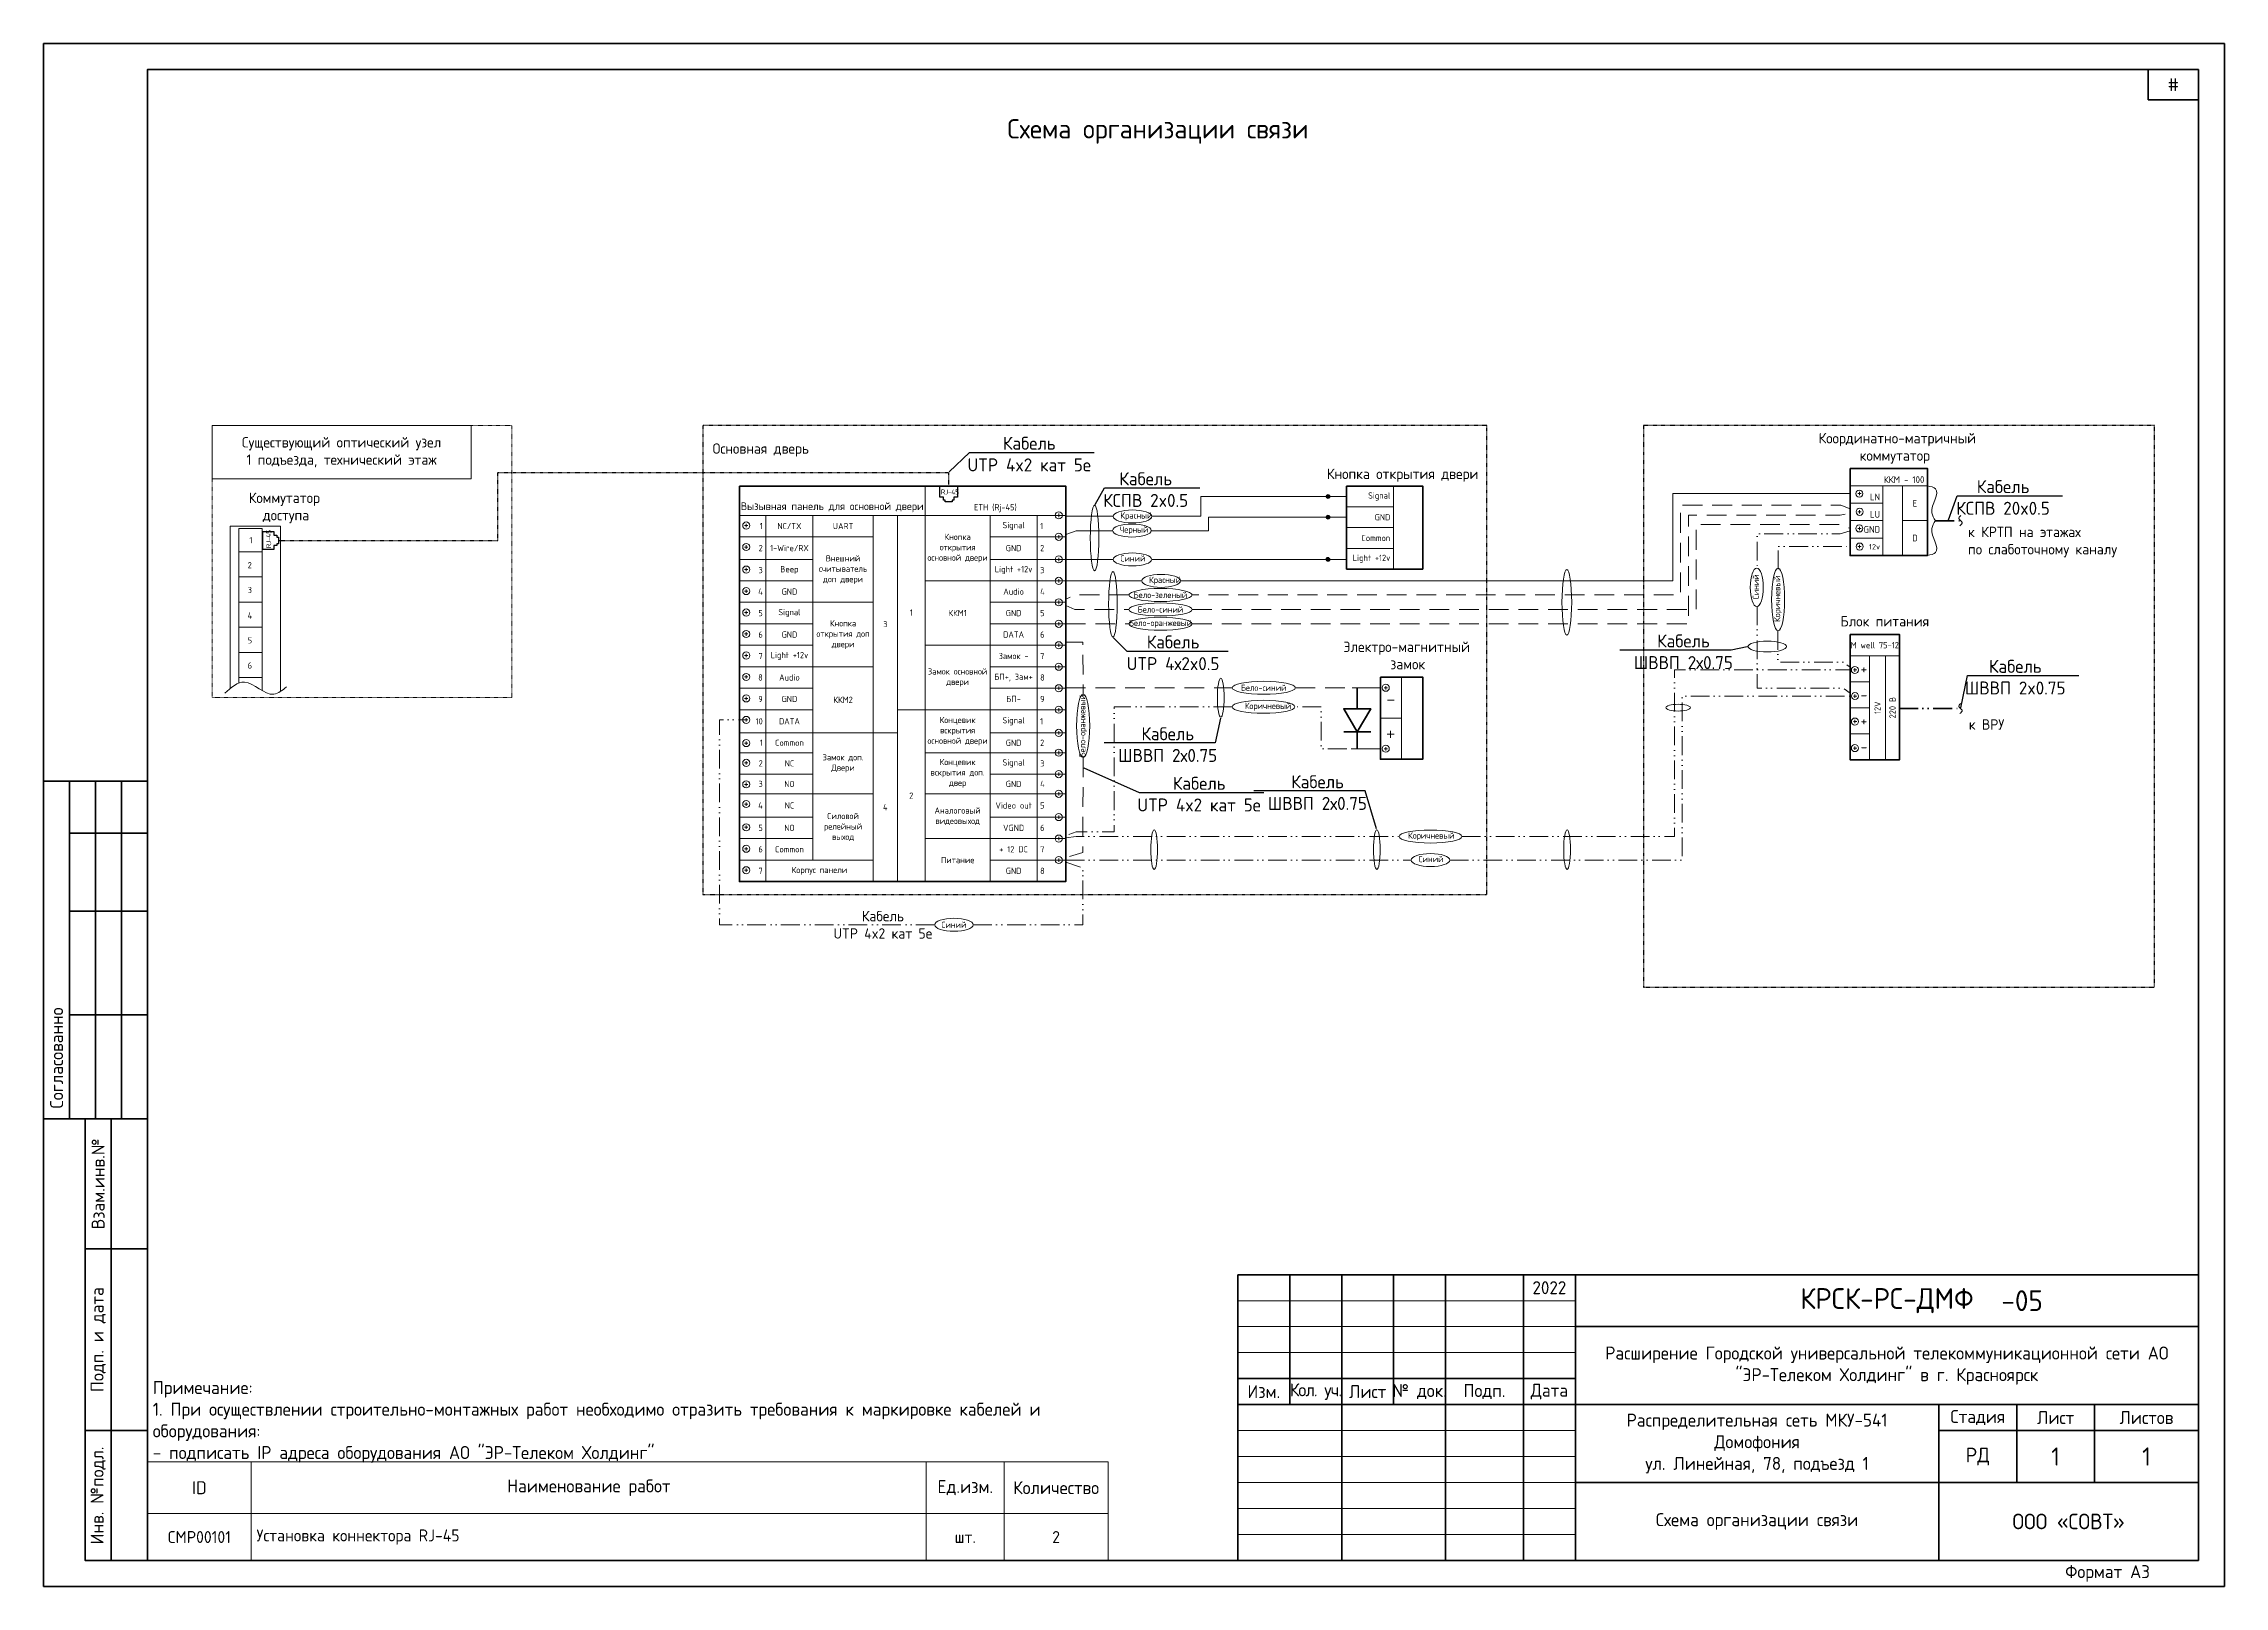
# Model space of a CAD drawing. Header units: millimetres. Extents: x -1818 to 2939, y -1518 to 186.
# Drawn here: x 1889.3 to 2309.3, y -516.9 to -219.9 of the extents above; entities that cross this region are included whole.
import ezdxf
from ezdxf import colors
from ezdxf.entities.mleader import LeaderData, LeaderLine
from ezdxf.math import Vec2, Vec3

# ---------------------------------------------------------------- set-up
doc = ezdxf.new("R2010")
doc.units = ezdxf.units.MM
for name, pattern in [('ACAD_ISO02W100', [15, 12, -3]), ('ACAD_ISO07W100', [3, 0, -3]), ('ACAD_ISO10W100', [18, 12, -3, 0, -3]), ('ACAD_ISO12W100', [21, 12, -3, 0, -3, 0, -3]), ('штриховая', [19.05, 12.7, -6.35]), ('штрихпунктирная2', [0.5, 0.25, -0.125, 0, -0.125])]:
    doc.linetypes.add(name, pattern=pattern)
for name, color, linetype, lineweight in [('(034) Оформление_0', 7, 'Continuous', 9), ('Домофония схемы', 7, 'Continuous', 40), ('Оборудование проектир.', 7, 'Continuous', 50)]:
    doc.layers.add(name, color=color, linetype=linetype, lineweight=lineweight)
for name, color, linetype in [('_', 7, 'Continuous'), ('ВДРС', 7, 'Continuous'), ('Выноски и подписи', 7, 'Continuous'), ('Дополнительные схемы', 7, 'Continuous'), ('Текст и таблицы', 7, 'Continuous')]:
    doc.layers.add(name, color=color, linetype=linetype)
doc.layers.add('ВЭ', color=7, linetype='Continuous', plot=False)
doc.styles.get("Standard").update_dxf_attribs({"font": 'GOST Common.ttf'})

msp = doc.modelspace()

# ---------------------------------------------------------------- texts
at = {"layer": '(034) Оформление_0'}
for s, insert, char_height, width, attachment_point in [('Схема организации связи', (2103.89, -234.45), 3.7198, 265.6966, 2), ('-05', (2266.33, -461.91), 4, 48.846, 4), ('1', (2294.28, -491.91), 3.5, 20, 5), ('Схема организации связи', (2219.28, -504.41), 2.5, 70, 5)]:
    msp.add_mtext(s, dxfattribs=dict(at, insert=insert, char_height=char_height, width=width, attachment_point=attachment_point))
at = {"layer": '(034) Оформление_0', "lineweight": 0}
for s, insert, char_height, width, attachment_point in [('Основная дверь', (2018.13, -296.86), 2, 26.6302, 1), ('\\pi-5.76628;Координатно-матричный\\P\\pi2.13372;коммутатор', (2236.9, -294.87), 2, 19.2674, 1), ('Кнопка открытия двери', (2136.43, -301.73), 2, 31.5285, 1), ('\\pi5.04984;Коммутатор \\P\\pi7.74984;доступа ', (1923.74, -306.35), 2, 25.2997, 1), ('Красный', (2096.66, -310.14), 1.2, 3.4791, 1), ('1', (1928.9, -314.91), 1.2, 1.9707, 1), ('Черный', (2096.56, -312.86), 1.2, 3.4791, 1), ('к КРТП на этажах \\Pпо слаботочному каналу', (2259.91, -312.91), 2, 29.7498, 1), ('Синий', (2096.66, -318.41), 1.2, 3.4791, 1), ('2', (1928.58, -319.71), 1.2, 1.9707, 1), ('Красный', (2102.18, -322.54), 1.2, 3.4791, 1), ('3', (1928.58, -324.49), 1.2, 1.9707, 1), ('Бело-зеленый', (2104.39, -326.05), 1.2, 3.4791, 5), ('4', (1928.58, -329.4), 1.2, 1.9707, 1), ('Бело-оранжевый', (2104.39, -331.6), 1.2, 3.4791, 5), ('Бело-синий', (2104.39, -328.84), 1.2, 3.4791, 5), ('Блок питания', (2235.36, -330.11), 2, 23.6278, 1), ('5', (1928.58, -334.18), 1.2, 1.9707, 1), ('\\pi-2.09755;Электро-магнитный \\P\\pi6.95245;замок', (2141.71, -335.03), 2, 20.8049, 1), ('6', (1928.58, -339.02), 1.2, 1.9707, 1), ('Бело-синий', (2124.27, -343.91), 1.2, 3.4791, 5), ('Коричневый', (2120.63, -346.8), 1.2, 3.4791, 1), ('\\pi2.85612;к ВРУ', (2257.2, -349.98), 2, 12.1971, 1), ('Коричневый', (2152.07, -371.76), 1.2, 3.4791, 1), ('Синий', (2154.07, -376.29), 1.2, 3.4791, 1), ('Кабель \\PUTP 4x2 кат 5е', (2050.91, -389.54), 2, 22.508, 5), ('Синий', (2064.6, -389.54), 1.2, 3.4791, 5)]:
    msp.add_mtext(s, dxfattribs=dict(at, insert=insert, char_height=char_height, width=width, attachment_point=attachment_point))
at = {"layer": '(034) Оформление_0', "lineweight": 0, "char_height": 1.2, "width": 3.4791, "rotation": 90}
for s, insert, attachment_point in [('Синий', (2218.44, -326.9), 1), ('Коричневый', (2222.54, -331.24), 1), ('Бело-оранжевый', (2089.49, -351.24), 5)]:
    msp.add_mtext(s, dxfattribs=dict(at, insert=insert, attachment_point=attachment_point))
at = {"layer": 'Текст и таблицы', "insert": (1910.3, -477.39), "char_height": 2.5, "attachment_point": 1}
msp.add_mtext_dynamic_manual_height_columns('Примечание: \\P1. При осуществлении строительно-монтажных работ необходимо отразить требования к маркировке кабелей и оборудования:\\P- подписать IP адреса оборудования АО "ЭР-Телеком Холдинг"', width=171.8584, gutter_width=12.5, heights=[0], dxfattribs=at)

# ---------------------------------------------------------------- blocks, each defined once
blk = doc.blocks.new('*T444')
at = {"layer": '(034) Оформление_0', "lineweight": 60, "transparency": 16777216}
for p, q in [((0, 0), (185, 0)), ((0, 0), (0, -55)), ((10, 0), (10, -25)), ((20, 0), (20, -55)), ((30, 0), (30, -25)), ((40, 0), (40, -55)), ((55, 0), (55, -55)), ((65, 0), (65, -55)), ((185, 0), (185, -55)), ((65, -10), (185, -10)), ((0, -20), (65, -20)), ((0, -25), (185, -25)), ((135, -25), (135, -55)), ((150, -25), (150, -40)), ((165, -25), (165, -40)), ((135, -30), (185, -30)), ((65, -40), (185, -40)), ((0, -55), (185, -55))]:
    blk.add_line(p, q, dxfattribs=at)
at = {"layer": '(034) Оформление_0', "transparency": 16777216}
for p, q in [((0, -5), (65, -5)), ((0, -10), (65, -10)), ((0, -15), (65, -15)), ((0, -30), (65, -30)), ((0, -35), (65, -35)), ((0, -40), (65, -40)), ((0, -45), (65, -45)), ((0, -50), (65, -50))]:
    blk.add_line(p, q, dxfattribs=at)
at = {"layer": '(034) Оформление_0', "color": 0, "lineweight": 60, "transparency": 16777216, "attachment_point": 5}
for s, insert, char_height, width in [('2022', (60, -2.5), 2.5, 10), ('{\\fGOST Common|b0|i0|c0;КРСК-РС-ДМФ', (125, -5), 4, 120), ('{\\fGOST Common|b0|i0|c0;Расширение Городской универсальной телекоммуникационной сети АО "ЭР-Телеком Холдинг" в г. Красноярск', (125, -17.5), 2.5, 120), ('{\\T0.9;Кол. уч.}', (15, -22.5), 2.5, 10), ('Дата', (60, -22.5), 2.5, 10), ('Изм.', (5, -22.5), 2.5, 10), ('Лист', (25, -22.5), 2.5, 10), ('№ док.', (35, -22.5), 2.5, 10), ('Подп.', (47.5, -22.5), 2.5, 15), ('{\\fGOST Common|b0|i0|c0;Распределительная сеть МКУ-541^JДомофония^Jул. Линейная, 78, подъезд 1', (100, -32.5), 2.5, 70), ('Стадия', (142.5, -27.5), 2.5, 15), ('Лист', (157.5, -27.5), 2.5, 15), ('Листов', (175, -27.5), 2.5, 20), ('РД', (142.5, -35), 2.822, 15), ('1', (157.5, -35), 3.5, 15), ('{\\fGOST Common|b0|i0|c0;ООО «СОВТ»', (160, -47.5), 3, 50)]:
    blk.add_mtext(s, dxfattribs=dict(at, insert=insert, char_height=char_height, width=width))
blk = doc.blocks.new('*U443')
blk.add_blockref('*T444', (-185, 55))
blk = doc.blocks.new('*T494')
at = {"layer": '(034) Оформление_0', "color": 0, "lineweight": 50, "transparency": 16777216}
for p, q in [((0, 0), (0, 65)), ((0, 65), (20, 65)), ((5, 0), (5, 65)), ((10, 0), (10, 65)), ((15, 0), (15, 65)), ((20, 0), (20, 65)), ((5, 55), (20, 55)), ((5, 40), (20, 40)), ((5, 20), (20, 20)), ((0, 0), (20, 0))]:
    blk.add_line(p, q, dxfattribs=at)
at = {"layer": '(034) Оформление_0', "color": 0, "transparency": 16777216, "insert": (2.5, 2), "char_height": 2.5, "width": 61, "attachment_point": 4, "rotation": 90}
blk.add_mtext('Согласованно', dxfattribs=at)
blk = doc.blocks.new('*T471')
at = {"lineweight": 60, "transparency": 16777216}
for p, q in [((0, 0), (9.69, 0)), ((0, 0), (0, -5.814)), ((9.69, 0), (9.69, -5.814)), ((0, -5.814), (9.69, -5.814))]:
    blk.add_line(p, q, dxfattribs=at)
at = {"color": 0, "transparency": 16777216, "insert": (4.845, -2.907), "char_height": 2.5, "width": 9.69, "attachment_point": 5}
blk.add_mtext('#', dxfattribs=at)
blk = doc.blocks.new('*U470')
blk.add_blockref('*T471', (-9.69, 0))
blk = doc.blocks.new('*U493')
at = {"layer": '(034) Оформление_0', "lineweight": 60}
for p, q in [((13, 5), (13, 90)), ((20, 65), (8, 65)), ((20, 30), (8, 30))]:
    blk.add_line(p, q, dxfattribs=at)
for points in [[(415, 5), (415, 292), (20, 292), (20, 5)], [(20, 90), (8, 90), (8, 5), (20, 5)]]:
    blk.add_lwpolyline(points, close=True, dxfattribs=at)
at = {"layer": 'ВЭ'}
blk.add_lwpolyline([(420, 297), (0, 297), (0, 0), (420, 0)], close=True, dxfattribs=at)
for name, p in [('*U470', (415, 292)), ('*T494', (0, 90)), ('*U443', (415, 5))]:
    blk.add_blockref(name, p)
at = {"layer": '(034) Оформление_0', "char_height": 2.5, "attachment_point": 5, "rotation": 90}
for s, insert in [('Взам.инв.№', (10.5, 77.5)), ('Подп. и дата', (10.5, 47.5)), ('Инв. №подл.', (10.5, 17.5))]:
    blk.add_mtext(s, dxfattribs=dict(at, insert=insert))
at = {"insert": (397.5, 2.5), "char_height": 2.5, "width": 35, "attachment_point": 5}
blk.add_mtext('Формат А3', dxfattribs=at)
blk = doc.blocks.new('*T332')
at = {"layer": 'Оборудование проектир.', "lineweight": 15, "transparency": 16777216}
for p, q in [((0, 0), (62.83, 0)), ((0, 0), (0, -76.14)), ((35.76, 0), (35.76, -76.14)), ((0, -5.64), (5.1, -5.64)), ((5.1, -5.64), (5.1, -76.14)), ((25.76, -5.64), (25.76, -76.14)), ((30.44, -5.64), (30.44, -76.14)), ((35.76, -5.64), (62.83, -5.64)), ((57.32, -5.64), (57.32, -76.14)), ((62.83, -5.64), (62.83, -76.14)), ((5.1, -9.77), (25.76, -9.77)), ((35.76, -18.25), (57.32, -18.25)), ((5.1, -22.38), (25.76, -22.38)), ((35.76, -30.65), (57.32, -30.65)), ((5.1, -34.79), (25.76, -34.79)), ((30.44, -43.06), (57.32, -43.06)), ((5.1, -47.51), (30.44, -47.51)), ((35.76, -51.33), (57.32, -51.33)), ((5.1, -59.25), (25.76, -59.25)), ((35.76, -59.25), (57.32, -59.25)), ((35.76, -67.86), (57.32, -67.86)), ((5.1, -72), (25.76, -72)), ((5.1, -76.14), (25.76, -76.14)), ((48.31, -76.14), (57.32, -76.14))]:
    blk.add_line(p, q, dxfattribs=at)
at = {"layer": 'Оборудование проектир.', "lineweight": 9, "transparency": 16777216}
for p, q in [((62.83, 0), (62.83, -5.64)), ((5.1, -5.64), (35.76, -5.64)), ((14.17, -5.64), (14.17, -72)), ((48.31, -5.64), (48.31, -76.14)), ((0, -9.77), (5.1, -9.77)), ((48.31, -9.77), (62.83, -9.77)), ((0, -14.11), (14.17, -14.11)), ((48.31, -14.11), (62.83, -14.11)), ((0, -18.25), (14.17, -18.25)), ((57.32, -18.25), (62.83, -18.25)), ((0, -22.38), (5.1, -22.38)), ((48.31, -22.38), (62.83, -22.38)), ((0, -26.52), (14.17, -26.52)), ((48.31, -26.52), (62.83, -26.52)), ((0, -30.65), (14.17, -30.65)), ((57.32, -30.65), (62.83, -30.65)), ((0, -34.79), (5.1, -34.79)), ((48.31, -34.79), (62.83, -34.79)), ((0, -38.92), (14.17, -38.92)), ((48.31, -38.92), (62.83, -38.92)), ((0, -43.06), (14.17, -43.06)), ((57.32, -43.06), (62.83, -43.06)), ((0, -47.51), (5.1, -47.51)), ((48.31, -47.51), (62.83, -47.51)), ((0, -51.33), (14.17, -51.33)), ((57.32, -51.33), (62.83, -51.33)), ((0, -55.46), (14.17, -55.46)), ((48.31, -55.46), (62.83, -55.46)), ((0, -59.25), (5.1, -59.25)), ((57.32, -59.25), (62.83, -59.25)), ((0, -63.73), (14.17, -63.73)), ((48.31, -63.73), (62.83, -63.73)), ((0, -67.86), (14.17, -67.86)), ((57.32, -67.86), (62.83, -67.86)), ((0, -72), (5.1, -72)), ((48.31, -72), (62.83, -72)), ((0, -76.14), (5.1, -76.14)), ((25.76, -76.14), (48.31, -76.14)), ((57.32, -76.14), (62.83, -76.14))]:
    blk.add_line(p, q, dxfattribs=at)
at = {"layer": 'Оборудование проектир.', "lineweight": 0, "transparency": 16777216}
for s, insert, char_height, width, attachment_point in [('Вызывная панель для основной двери', (17.88, -5.04), 1.5, 34.5671, 8), ('ETH (Rj-45)', (49.3, -5.04), 1.2, 25.8822, 8), ('1', (4.5, -7.7), 1.2, 3.9064, 6), ('NC/TX', (9.64, -7.7), 1.2, 7.8848, 5), ('UART', (19.97, -7.7), 1.2, 10.3896, 5), ('Signal', (52.81, -7.7), 1.2, 7.8232, 5), ('1', (57.92, -7.7), 1.2, 4.3203, 4), ('2', (4.5, -11.94), 1.2, 3.9064, 6), ('1-Wire/RX', (9.64, -11.94), 1.2, 7.8848, 5), ('Кнопка открытия основной двери', (42.03, -11.94), 1.2, 11.3551, 5), ('GND', (52.81, -11.94), 1.2, 7.8232, 5), ('2', (57.92, -11.94), 1.2, 4.3203, 4), ('3', (4.5, -16.18), 1.2, 3.9064, 6), ('Beep', (9.64, -16.18), 1.2, 7.8848, 5), ('Внешний считыватель доп двери', (19.97, -16.08), 1.2, 10.3896, 5), ('Light +12v', (52.81, -16.18), 1.2, 7.8232, 5), ('3', (57.92, -16.18), 1.2, 4.3203, 4), ('4', (4.5, -20.32), 1.2, 3.9064, 6), ('GND', (9.64, -20.32), 1.2, 7.8848, 5), ('Audio', (52.81, -20.32), 1.2, 7.8232, 5), ('4', (57.92, -20.32), 1.2, 4.3203, 4), ('5', (4.5, -24.45), 1.2, 3.9064, 6), ('Signal', (9.64, -24.45), 1.2, 7.8848, 5), ('1', (33.1, -24.35), 1.2, 4.1265, 5), ('ККМ1', (42.03, -24.45), 1.2, 11.3551, 5), ('GND', (52.81, -24.45), 1.2, 7.8232, 5), ('5', (57.92, -24.45), 1.2, 4.3203, 4), ('6', (4.5, -28.59), 1.2, 3.9064, 6), ('GND', (9.64, -28.59), 1.2, 7.8848, 5), ('Кнопка открытия доп двери', (19.97, -28.59), 1.2, 10.3896, 5), ('3', (28.1, -26.57), 1.2, 3.4926, 5), ('DATA', (52.81, -28.59), 1.2, 7.8232, 5), ('6', (57.92, -28.59), 1.2, 4.3203, 4), ('7', (4.5, -32.72), 1.2, 3.9064, 6), ('Light +12v', (9.64, -32.72), 1.2, 7.8848, 5), ('Замок -', (52.81, -32.72), 1.2, 7.8232, 5), ('7', (57.92, -32.72), 1.2, 4.3203, 4), ('8', (4.5, -36.85), 1.2, 3.9064, 6), ('Audio', (9.64, -36.85), 1.2, 7.8848, 5), ('Замок основной двери', (42.03, -36.85), 1.2, 11.3551, 5), ('БП+, Зам+', (52.81, -36.85), 1.2, 7.8232, 5), ('8', (57.92, -36.85), 1.2, 4.3203, 4), ('9', (4.5, -40.99), 1.2, 3.9064, 6), ('GND', (9.64, -40.99), 1.2, 7.8848, 5), ('ККМ2', (19.97, -41.15), 1.2, 10.3896, 5), ('БП-', (52.81, -40.99), 1.2, 7.8232, 5), ('9', (57.92, -40.99), 1.2, 4.3203, 4), ('10', (4.5, -45.28), 1.2, 3.9064, 6), ('DATA', (9.64, -45.28), 1.2, 7.8848, 5), ('Концевик вскрытия основной двери', (42.03, -47.19), 1.2, 11.3551, 5), ('Signal', (52.81, -45.28), 1.2, 7.8232, 5), ('1', (57.92, -45.28), 1.2, 4.3203, 4), ('1', (4.5, -49.42), 1.2, 3.9064, 6), ('Common', (9.64, -49.42), 1.2, 7.8848, 5), ('GND', (52.81, -49.42), 1.2, 7.8232, 5), ('2', (57.92, -49.42), 1.2, 4.3203, 4), ('2', (4.5, -53.39), 1.2, 3.9064, 6), ('NC', (9.64, -53.39), 1.2, 7.8848, 5), ('Замок доп. Двери', (19.97, -53.38), 1.2, 10.3896, 5), ('Концевик вскрытия доп. двер', (42.03, -55.29), 1.2, 11.3551, 5), ('Signal', (52.81, -53.39), 1.2, 7.8232, 5), ('3', (57.92, -53.39), 1.2, 4.3203, 4), ('3', (4.5, -57.35), 1.2, 3.9064, 6), ('NO', (9.64, -57.35), 1.2, 7.8848, 5), ('GND', (52.81, -57.35), 1.2, 7.8232, 5), ('4', (57.92, -57.35), 1.2, 4.3203, 4), ('4', (4.5, -61.49), 1.2, 3.9064, 6), ('NC', (9.64, -61.49), 1.2, 7.8848, 5), ('Силовой релейный выход', (19.97, -65.62), 1.2, 10.3896, 5), ('4', (28.1, -61.83), 1.2, 3.4926, 5), ('2', (33.1, -59.6), 1.2, 4.1265, 5), ('Аналоговый видеовыход', (42.03, -63.56), 1.2, 11.3551, 5), ('Video out', (52.81, -61.49), 1.2, 7.8232, 5), ('5', (57.92, -61.49), 1.2, 4.3203, 4), ('5', (4.5, -65.8), 1.2, 3.9064, 6), ('NO', (9.64, -65.8), 1.2, 7.8848, 5), ('VGND', (52.81, -65.8), 1.2, 7.8232, 5), ('6', (57.92, -65.8), 1.2, 4.3203, 4), ('6', (4.5, -69.93), 1.2, 3.9064, 6), ('Common', (9.64, -69.93), 1.2, 7.8848, 5), ('Питание', (42.03, -72), 1.2, 11.3551, 5), ('+ 12 DC', (52.81, -69.93), 1.2, 7.8232, 5), ('7', (57.92, -69.93), 1.2, 4.3203, 4), ('7', (4.5, -74.07), 1.2, 3.9064, 6), ('Корпус панели', (15.43, -74.07), 1.2, 19.4662, 5), ('GND', (52.81, -74.07), 1.2, 7.8232, 5), ('8', (57.92, -74.07), 1.2, 4.3203, 4)]:
    blk.add_mtext(s, dxfattribs=dict(at, insert=insert, char_height=char_height, width=width, attachment_point=attachment_point))
blk = doc.blocks.new('*T333')
at = {"layer": 'Оборудование проектир.', "lineweight": 15, "transparency": 16777216}
for p, q in [((0, 0), (14.88, 0)), ((0, 0), (0, -13.39)), ((0, -3.35), (6.35, -3.35)), ((6.35, -3.35), (6.35, -16.75)), ((10.13, -3.35), (10.13, -10.04)), ((14.88, -3.35), (14.88, -16.75)), ((0, -6.69), (6.35, -6.69)), ((0, -10.04), (6.35, -10.04)), ((0, -13.39), (6.35, -13.39)), ((0, -16.75), (6.35, -16.75))]:
    blk.add_line(p, q, dxfattribs=at)
at = {"layer": 'Оборудование проектир.', "lineweight": 9, "transparency": 16777216}
for p, q in [((14.88, 0), (14.88, -3.35)), ((6.35, -3.35), (14.88, -3.35)), ((10.13, -10.04), (14.88, -10.04)), ((10.13, -10.04), (10.13, -16.75)), ((0, -13.39), (0, -16.75)), ((6.35, -16.75), (14.88, -16.75))]:
    blk.add_line(p, q, dxfattribs=at)
at = {"layer": 'Оборудование проектир.', "color": 0, "lineweight": 0, "transparency": 16777216}
for s, insert, char_height, width, attachment_point in [('{\\C256;ККМ - 100}', (14.32, -2.79), 1.291, 13.7621, 9), ('{\\C256;LN}', (5.79, -6.13), 1.291, 5.2303, 9), ('{\\C256;LU}', (5.79, -9.48), 1.291, 5.2303, 9), ('{\\C256;E}', (12.5, -6.69), 1.291, 3.6327, 5), ('{\\C256;GND}', (5.79, -11.72), 1.291, 5.2303, 6), ('{\\C256; 12v}', (5.79, -15.07), 1.0328, 5.2303, 6), ('{\\fFedra Sans Alt Pro Light|b0|i0|c204;\\c0;', (9.57, -16.19), 1.291, 2.6682, 9), ('{\\C256;D}', (12.5, -13.39), 1.291, 3.6327, 5)]:
    blk.add_mtext(s, dxfattribs=dict(at, insert=insert, char_height=char_height, width=width, attachment_point=attachment_point))
blk = doc.blocks.new('*T334')
at = {"layer": 'Оборудование проектир.', "lineweight": 15, "transparency": 16777216}
for p, q in [((0, 0), (9.53, 0)), ((0, 0), (0, -24.08)), ((0, -4.08), (9.53, -4.08)), ((3.78, -4.08), (3.78, -24.08)), ((6.82, -4.08), (6.82, -24.08)), ((9.53, -4.08), (9.53, -24.08)), ((0, -9.08), (3.78, -9.08)), ((0, -14.08), (3.78, -14.08)), ((0, -19.08), (3.78, -19.08)), ((0, -24.08), (3.78, -24.08)), ((6.82, -24.08), (9.53, -24.08))]:
    blk.add_line(p, q, dxfattribs=at)
at = {"layer": 'Оборудование проектир.', "lineweight": 9, "transparency": 16777216}
for p, q in [((9.53, 0), (9.53, -4.08)), ((3.78, -24.08), (6.82, -24.08))]:
    blk.add_line(p, q, dxfattribs=at)
at = {"layer": 'Оборудование проектир.', "color": 0, "lineweight": 0, "transparency": 16777216}
for s, insert, char_height, width, attachment_point in [('{\\C256;M well 75-12}', (4.77, -2.04), 1.2, 8.6494, 5), ('{\\C256;+}', (3.33, -6.58), 2, 2.8926, 6), ('{\\C256;-}', (3.33, -11.58), 2, 2.8926, 6), ('{\\C256;+}', (3.33, -16.58), 2, 2.8926, 6), ('{\\C256;-}', (3.33, -21.58), 2, 2.8926, 6)]:
    blk.add_mtext(s, dxfattribs=dict(at, insert=insert, char_height=char_height, width=width, attachment_point=attachment_point))
at = {"layer": 'Оборудование проектир.', "color": 0, "lineweight": 0, "transparency": 16777216, "char_height": 1.2, "width": 19.1168, "attachment_point": 5, "rotation": 90}
for s, insert in [('{\\C256;220 В}', (8.18, -14.08)), ('{\\C256;12V}', (5.3, -14.08))]:
    blk.add_mtext(s, dxfattribs=dict(at, insert=insert))
blk = doc.blocks.new('*T335')
at = {"layer": 'Оборудование проектир.', "lineweight": 9, "transparency": 16777216}
for p, q in [((0, 0), (9.02, 0)), ((0, 0), (0, -16)), ((0, -4), (9.02, -4)), ((0, -8), (9.02, -8))]:
    blk.add_line(p, q, dxfattribs=at)
at = {"layer": 'Оборудование проектир.', "lineweight": 15, "transparency": 16777216}
for p, q in [((9.02, 0), (9.02, -16)), ((0, -12), (9.02, -12)), ((0, -16), (9.02, -16))]:
    blk.add_line(p, q, dxfattribs=at)
at = {"layer": 'Оборудование проектир.', "color": 0, "linetype": 'ACAD_ISO02W100', "lineweight": 0, "transparency": 16777216, "char_height": 1.2, "width": 7.8232, "attachment_point": 6}
for s, insert in [('{\\C256;Signal}', (8.42, -2)), ('{\\C256;GND}', (8.42, -6)), ('{\\C256;Common}', (8.42, -10)), ('{\\C256;Light +12v}', (8.42, -14))]:
    blk.add_mtext(s, dxfattribs=dict(at, insert=insert))
blk = doc.blocks.new('ВДРС_Коннектор RJ-45')
at = {"layer": 'ВДРС', "color": 7, "lineweight": 30}
blk.add_lwpolyline([(-2.68, 0), (2.68, 0), (2.68, -3.36), (1.57, -3.36), (1.57, -4.25), (1.01, -4.25), (1.01, -4.7), (-1.01, -4.7), (-1.01, -4.25), (-1.57, -4.25), (-1.57, -3.36), (-2.68, -3.36), (-2.68, 0)], dxfattribs=at)
at = {"flags": 3}
for tag, p in [('ID', (2.68, -5.09)), ('БАЗОВАЯ_РАСЦЕНКА', (2.68, -6.75)), ('ЕД.ИЗМ.', (2.68, -8.42)), ('КОЛИЧЕСТВО', (2.68, -10.21))]:
    blk.add_attdef(tag, p, '', height=1.5, dxfattribs=at)
at = {"layer": 'Выноски и подписи', "lineweight": 0, "ltscale": 333.333333, "insert": (-2.37, -1.02), "char_height": 1.5, "width": 2.9725, "attachment_point": 1}
blk.add_mtext('\\pt10.5;{\\T0.9;RJ-45}', dxfattribs=at)
blk = doc.blocks.new('*U102')
at = {"layer": 'Оборудование проектир.'}
for p, q in [((0, 4.48), (0, 8.51)), ((0, 0), (-1.2, 0)), ((0, 0), (0, -3.23)), ((-2.59, 0), (2.59, 0))]:
    blk.add_line(p, q, dxfattribs=at)
at = {"layer": 'Оборудование проектир.', "flags": 128}
blk.add_lwpolyline([(0, 0), (2.59, 4.48), (-2.59, 4.48)], close=True, dxfattribs=at)
at = {"layer": 'Выноски и подписи', "oblique": 15, "flags": 3}
for tag, p in [('ID', (11.17, 4.25)), ('БАЗОВАЯ_РАСЦЕНКА', (11.17, 0.96)), ('КОЛИЧЕСТВО', (10.7, -6.7)), ('ЕД.ИЗМ', (10.91, -2.84))]:
    blk.add_attdef(tag, p, '', height=2.5, dxfattribs=at)
blk = doc.blocks.new('*T343')
at = {"layer": 'Defpoints', "color": 8, "linetype": 'ByBlock', "lineweight": 0, "transparency": 16777216}
for p, q in [((0, 0), (49.89, 0)), ((0, 0), (0, -10.25)), ((49.89, 0), (49.89, -10.25)), ((0, -10.25), (49.89, -10.25))]:
    blk.add_line(p, q, dxfattribs=at)
at = {"color": 0, "transparency": 16777216, "insert": (24.94, -5.13), "char_height": 2, "width": 49.8896, "attachment_point": 5}
blk.add_mtext('{\\fGOST Common|b0|i0|c0;Существующий оптический узел^J1 подъезда, технический этаж', dxfattribs=at)
blk = doc.blocks.new('*T347')
at = {"lineweight": 9, "transparency": 16777216}
for p, q in [((0, 0), (185, 0)), ((0, 0), (0, -19)), ((20, 0), (20, -19)), ((150, 0), (150, -19)), ((165, 0), (165, -19)), ((185, 0), (185, -19)), ((0, -10), (185, -10)), ((0, -19), (185, -19))]:
    blk.add_line(p, q, dxfattribs=at)
at = {"color": 0, "transparency": 16777216, "attachment_point": 5}
for s, insert, char_height, width in [('ID', (10, -5), 2.5, 17.7483), ('Количество', (175, -5), 2.5, 17.7483), ('СМР00101', (10, -14.5), 2.3, 20)]:
    blk.add_mtext(s, dxfattribs=dict(at, insert=insert, char_height=char_height, width=width))
at = {"transparency": 16777216}
for s, insert, char_height, width, attachment_point in [('Наименование работ', (85, -5), 2.5, 127.7483, 5), ('Ед.изм.', (157.5, -5), 2.5, 12.7483, 5), ('Установка коннектора RJ-45', (21, -14.5), 2.3, 128, 4), ('шт.', (157.5, -14.5), 2.3, 15, 5), ('2', (175, -14.5), 2.3, 20, 5)]:
    blk.add_mtext(s, dxfattribs=dict(at, insert=insert, char_height=char_height, width=width, attachment_point=attachment_point))

# ---------------------------------------------------------------- hatches: boundary and pattern name
at = {"layer": 'Домофония схемы', "linetype": 'Continuous', "lineweight": 0, "ltscale": 5}
h = msp.add_hatch(color=256, dxfattribs=at)
h.dxf.hatch_style = 1
edge = h.paths.add_edge_path()
edge.add_arc((2136.63, -307.08), 0.365, 0, 360)
h = msp.add_hatch(color=256, dxfattribs=at)
h.dxf.hatch_style = 1
edge = h.paths.add_edge_path()
edge.add_arc((2136.63, -311.06), 0.365, 0, 360)
h = msp.add_hatch(color=256, dxfattribs=at)
h.dxf.hatch_style = 1
edge = h.paths.add_edge_path()
edge.add_arc((2136.63, -319.2), 0.365, 0, 360)

# ---------------------------------------------------------------- linework, layer by layer
at = {"layer": '_', "lineweight": 0}
msp.add_spline([(1924.15, -344.97), (1927.96, -342.83), (1933.62, -345.15), (1936.06, -343.76)], degree=3, dxfattribs=at)
at = {"layer": 'ВЭ'}
msp.add_lwpolyline([(1889.28, -219.91), (2309.28, -219.91), (2309.28, -516.91), (1889.28, -516.91)], close=True, dxfattribs=at)
at = {"layer": 'Домофония схемы', "lineweight": 0}
for p, q in [((2085.12, -310.72), (2084.47, -310.72)), ((2084.8, -310.39), (2084.8, -311.04)), ((2024.92, -312.68), (2024.28, -312.68)), ((2024.6, -312.36), (2024.6, -313)), ((2085.12, -314.85), (2084.47, -314.85)), ((2084.8, -314.53), (2084.8, -315.17)), ((1926.85, -317.74), (1931.34, -317.74)), ((2024.92, -316.82), (2024.28, -316.82)), ((2024.6, -316.49), (2024.6, -317.14)), ((2085.12, -319.2), (2084.47, -319.2)), ((2084.8, -318.87), (2084.8, -319.52)), ((1926.85, -322.58), (1931.34, -322.58)), ((2024.92, -321.16), (2024.28, -321.16)), ((2024.6, -320.84), (2024.6, -321.48)), ((2085.12, -323.33), (2084.47, -323.33)), ((2084.8, -323.01), (2084.8, -323.65)), ((1926.85, -327.43), (1931.34, -327.43)), ((2024.92, -325.3), (2024.28, -325.3)), ((2024.6, -324.97), (2024.6, -325.62)), ((2085.12, -327.46), (2084.47, -327.46)), ((2084.8, -327.14), (2084.8, -327.79)), ((2024.92, -329.43), (2024.28, -329.43)), ((2024.6, -329.11), (2024.6, -329.75)), ((2085.12, -331.6), (2084.47, -331.6)), ((2084.8, -331.28), (2084.8, -331.92)), ((1926.85, -332.27), (1931.34, -332.27)), ((2024.92, -333.56), (2024.28, -333.56)), ((2024.6, -333.24), (2024.6, -333.89)), ((2085.12, -335.73), (2084.47, -335.73)), ((2084.8, -335.41), (2084.8, -336.06)), ((1926.85, -337.12), (1931.34, -337.12)), ((2024.92, -337.7), (2024.28, -337.7)), ((2024.6, -337.38), (2024.6, -338.02)), ((2085.12, -339.87), (2084.47, -339.87)), ((2084.8, -339.55), (2084.8, -340.19)), ((1926.85, -341.96), (1931.34, -341.96)), ((2024.92, -341.83), (2024.28, -341.83)), ((2024.6, -341.51), (2024.6, -342.16)), ((2085.12, -344), (2084.47, -344)), ((2084.8, -343.68), (2084.8, -344.33)), ((2141.3, -343.91), (2146.74, -343.91)), ((2024.92, -345.97), (2024.28, -345.97)), ((2024.6, -345.65), (2024.6, -346.29)), ((2085.12, -348.14), (2084.47, -348.14)), ((2084.8, -347.82), (2084.8, -348.46)), ((2024.92, -350.1), (2024.28, -350.1)), ((2024.6, -349.78), (2024.6, -350.43)), ((2085.12, -352.59), (2084.47, -352.59)), ((2084.8, -352.27), (2084.8, -352.92)), ((2024.92, -354.56), (2024.28, -354.56)), ((2024.6, -354.24), (2024.6, -354.88)), ((2085.12, -356.41), (2084.47, -356.41)), ((2084.8, -356.08), (2084.8, -356.73)), ((2141.28, -355.65), (2146.74, -355.65)), ((2024.92, -358.37), (2024.28, -358.37)), ((2024.6, -358.05), (2024.6, -358.69)), ((2085.12, -360.54), (2084.47, -360.54)), ((2084.8, -360.22), (2084.8, -360.86)), ((2024.92, -362.51), (2024.28, -362.51)), ((2024.6, -362.18), (2024.6, -362.83)), ((2085.12, -364.33), (2084.47, -364.33)), ((2084.8, -364.01), (2084.8, -364.65)), ((2024.92, -366.3), (2024.28, -366.3)), ((2024.6, -365.97), (2024.6, -366.62)), ((2085.12, -368.81), (2084.47, -368.81)), ((2084.8, -368.49), (2084.8, -369.13)), ((2024.92, -370.78), (2024.28, -370.78)), ((2024.6, -370.45), (2024.6, -371.1)), ((2085.12, -372.94), (2084.47, -372.94)), ((2084.8, -372.62), (2084.8, -373.27)), ((2024.92, -374.91), (2024.28, -374.91)), ((2024.6, -374.59), (2024.6, -375.23)), ((2085.12, -377.08), (2084.47, -377.08)), ((2084.8, -376.76), (2084.8, -377.4)), ((2024.92, -379.04), (2024.28, -379.04)), ((2024.6, -378.72), (2024.6, -379.37))]:
    msp.add_line(p, q, dxfattribs=at)
at = {"layer": 'Домофония схемы', "color": 5, "linetype": 'ACAD_ISO10W100', "ltscale": 0.3}
msp.add_line((2253.65, -311.75), (2258.5, -311.75), dxfattribs=at)
at = {"layer": 'Домофония схемы', "color": 5, "linetype": 'штриховая', "lineweight": 0, "ltscale": 0.3}
for p, q in [((2086.12, -343.91), (2118.19, -343.91)), ((2130.35, -343.91), (2146.74, -343.91))]:
    msp.add_line(p, q, dxfattribs=at)
at = {"layer": 'Домофония схемы', "color": 8, "linetype": 'ACAD_ISO07W100', "lineweight": 0, "ltscale": 0.01}
msp.add_lwpolyline([(1921.72, -345.79), (1979.47, -345.79), (1979.47, -293.43), (1921.72, -293.43)], close=True, dxfattribs=at)
at = {"layer": 'Домофония схемы', "color": 8, "linetype": 'ACAD_ISO07W100', "lineweight": 30, "ltscale": 0.01}
for points in [[(2167.23, -293.43), (2016.25, -293.43), (2016.25, -383.71), (2167.23, -383.71)], [(2295.84, -293.43), (2197.39, -293.43), (2197.39, -401.58), (2295.84, -401.58)]]:
    msp.add_lwpolyline(points, close=True, dxfattribs=at)
at = {"layer": 'Домофония схемы', "color": 5, "linetype": 'штрихпунктирная2', "lineweight": 30, "ltscale": 0.3, "flags": 128}
msp.add_lwpolyline([(1934.5, -315.53), (1976.75, -315.53), (1976.75, -302.48), (2063.58, -302.48), (2063.58, -305.08)], dxfattribs=at)
at = {"layer": 'Домофония схемы', "color": 1, "linetype": 'Continuous', "lineweight": 0, "ltscale": 0.3, "flags": 128}
for points in [[(2108.21, -323.33), (2203.06, -323.33), (2203.06, -306.54), (2237.18, -306.54)], [(2140.22, -307.08), (2112.18, -307.08), (2112.18, -310.9), (2102.7, -310.9)], [(2095.27, -310.9), (2086.12, -310.9)], [(2086.12, -323.33), (2100.78, -323.33)]]:
    msp.add_lwpolyline(points, dxfattribs=at)
at = {"layer": 'Домофония схемы', "color": 96, "linetype": 'штриховая', "lineweight": 0, "ltscale": 0.3, "flags": 128}
for points in [[(2237.18, -309.47), (2235.39, -308.74), (2204.56, -308.74), (2204.56, -326.04), (2110.47, -326.05)], [(2098.32, -326.05), (2087.96, -326.05), (2086.12, -326.87)]]:
    msp.add_lwpolyline(points, dxfattribs=at)
at = {"layer": 'Домофония схемы', "color": 30, "linetype": 'штриховая', "lineweight": 0, "ltscale": 0.3, "flags": 128}
for points in [[(2110.47, -331.6), (2206.06, -331.6), (2206.06, -310.7), (2235.3, -310.7), (2237.18, -310.23)], [(2086.12, -331.6), (2098.32, -331.6)], [(2086.12, -335.14), (2089.42, -335.14), (2089.49, -345.16)], [(2089.49, -357.32), (2089.42, -375.6), (2086.12, -376.66)]]:
    msp.add_lwpolyline(points, dxfattribs=at)
at = {"layer": 'Домофония схемы', "lineweight": 0}
for points in [[(1934.89, -344.64), (1934.89, -312.79), (1925.22, -312.79), (1925.22, -344.05)], [(1926.85, -343.03), (1926.85, -313.24), (1931.34, -313.24), (1931.34, -344.43)]]:
    msp.add_lwpolyline(points, dxfattribs=at)
at = {"layer": 'Домофония схемы', "color": 250, "linetype": 'Continuous', "lineweight": 0, "ltscale": 0.3, "flags": 128}
for points in [[(2095.17, -313.69), (2088.15, -313.69), (2086.12, -314.39)], [(2140.22, -311.06), (2113.63, -311.06), (2113.63, -313.69), (2102.59, -313.69)]]:
    msp.add_lwpolyline(points, dxfattribs=at)
at = {"layer": 'Домофония схемы', "color": 5, "linetype": 'штриховая', "lineweight": 0, "ltscale": 0.3, "flags": 128}
for points in [[(2110.47, -328.84), (2207.56, -328.84), (2207.56, -312.5), (2235.35, -312.5), (2237.18, -313.22)], [(2086.12, -328.06), (2087.86, -328.84), (2098.32, -328.84)]]:
    msp.add_lwpolyline(points, dxfattribs=at)
at = {"layer": 'Домофония схемы', "color": 5, "linetype": 'ACAD_ISO12W100', "lineweight": 0, "ltscale": 0.3, "flags": 128}
for points in [[(2237.18, -313.69), (2235.27, -314.3), (2219.29, -314.3), (2219.29, -320.87)], [(2219.29, -328.29), (2219.29, -344.01), (2235.89, -344.01), (2237.18, -344.94)], [(2160.1, -377.08), (2204.88, -377.08), (2204.88, -345.51), (2235.84, -345.51), (2237.19, -345.51)], [(2060.89, -389.54), (2019.47, -389.54), (2019.47, -350.1), (2024.6, -350.1)], [(2068.32, -389.54), (2089.42, -389.54), (2089.42, -378.6), (2086.12, -377.51)], [(2086.12, -377.08), (2152.67, -377.08)]]:
    msp.add_lwpolyline(points, dxfattribs=at)
at = {"layer": 'Домофония схемы', "color": 5, "linetype": 'Continuous', "lineweight": 0, "ltscale": 0.3, "flags": 128}
for points in [[(2086.12, -319.2), (2095.27, -319.2)], [(2102.7, -319.2), (2140.22, -319.2)]]:
    msp.add_lwpolyline(points, dxfattribs=at)
at = {"layer": 'Домофония схемы', "color": 34, "linetype": 'ACAD_ISO12W100', "lineweight": 0, "ltscale": 0.3, "flags": 128}
for points in [[(2223.33, -321.07), (2223.33, -316.73), (2237.18, -316.73)], [(2223.28, -332.98), (2223.28, -338.99), (2235.87, -338.99), (2237.18, -339.95)], [(2162.44, -372.55), (2203.38, -372.55), (2203.38, -340.49), (2235.87, -340.49), (2237.18, -340.49)], [(2118.18, -347.58), (2095.45, -347.58), (2095.45, -371.65), (2088.14, -371.65), (2086.12, -372.43)], [(2146.74, -355.65), (2135.33, -355.65), (2135.33, -347.58), (2130.28, -347.58)], [(2086.12, -372.79), (2088.12, -372.55), (2150.34, -372.55)]]:
    msp.add_lwpolyline(points, dxfattribs=at)
at = {"layer": 'Домофония схемы', "lineweight": 0}
for centre in [(2084.8, -310.72), (2024.6, -312.68), (2084.8, -314.85), (2024.6, -316.82), (2084.8, -319.2), (2024.6, -321.16), (2084.8, -323.33), (2024.6, -325.3), (2084.8, -327.46), (2024.6, -329.43), (2084.8, -331.6), (2024.6, -333.56), (2084.8, -335.73), (2024.6, -337.7), (2084.8, -339.87), (2024.6, -341.83), (2084.8, -344), (2024.6, -345.97), (2084.8, -348.14), (2024.6, -350.1), (2084.8, -352.59), (2024.6, -354.56), (2084.8, -356.41), (2024.6, -358.37), (2084.8, -360.54), (2024.6, -362.51), (2084.8, -364.33), (2024.6, -366.3), (2084.8, -368.81), (2024.6, -370.78), (2084.8, -372.94), (2024.6, -374.91), (2084.8, -377.08), (2024.6, -379.04)]:
    msp.add_circle(centre, 0.682, dxfattribs=at)
at = {"layer": 'Домофония схемы', "linetype": 'Continuous', "lineweight": 0, "ltscale": 5}
for centre in [(2136.63, -307.08), (2136.63, -311.06), (2136.63, -319.2)]:
    msp.add_circle(centre, 0.365, dxfattribs=at)
at = {"layer": 'Домофония схемы', "linetype": 'Continuous', "lineweight": 0, "ltscale": 5, "extrusion": (0, 0, -1)}
for centre, major_axis, ratio in [((2091.69, -315.07), (0, 6.31), 0.132115), ((2095.22, -327.83), (0, 6.31), 0.132115), ((2115.99, -345.83), (0, 3.76), 0.173031)]:
    msp.add_ellipse(centre, major_axis=major_axis, ratio=ratio, dxfattribs=at)
at = {"layer": 'Домофония схемы', "lineweight": 0, "extrusion": (0, 0, -1)}
for centre, major_axis, ratio in [((2098.98, -310.93), (3.71, 0), 0.337283), ((2098.88, -313.64), (3.71, 0), 0.337283), ((2098.98, -319.2), (3.71, 0), 0.337283), ((2104.5, -323.33), (3.71, 0), 0.337283), ((2219.22, -324.58), (0, 3.71), 0.337283), ((2223.33, -326.92), (0, 6.05), 0.206977), ((2104.39, -326.05), (6.08, 0), 0.206125), ((2104.39, -328.84), (6.08, 0), 0.206125), ((2104.39, -331.6), (6.08, 0), 0.206125), ((2124.27, -343.91), (6.08, 0), 0.206125), ((2089.49, -351.24), (0, 6.08), 0.206125), ((2124.23, -347.58), (6.05, 0), 0.206977), ((2156.39, -372.55), (6.05, 0), 0.206977), ((2156.39, -377.08), (3.71, 0), 0.337283), ((2064.6, -389.54), (3.71, 0), 0.337283)]:
    msp.add_ellipse(centre, major_axis=major_axis, ratio=ratio, dxfattribs=at)
at = {"layer": 'Домофония схемы', "linetype": 'Continuous', "lineweight": 0, "ltscale": 5}
for centre, major_axis, ratio in [((2182.64, -327.46), (0, 6.32), 0.147928), ((2103.17, -375.07), (0, 3.81), 0.17021), ((2146.04, -375.07), (0, 3.81), 0.17021), ((2182.69, -375.07), (0, 3.81), 0.17021)]:
    msp.add_ellipse(centre, major_axis=major_axis, ratio=ratio, dxfattribs=at)
at = {"layer": 'Домофония схемы', "lineweight": 0}
for centre, major_axis, ratio in [((2221.24, -335.97), (3.71, 0), 0.281573), ((2204.07, -347.74), (2.37, 0), 0.273967)]:
    msp.add_ellipse(centre, major_axis=major_axis, ratio=ratio, dxfattribs=at)
for points in [[(2252.07, -305.05), (2253.66, -305.6), (2252.94, -310.21), (2253.65, -311.75)], [(2258.51, -310.77), (2258.13, -311.35), (2258.78, -312.07), (2258.32, -312.72)], [(2252.07, -318.43), (2253.66, -317.89), (2252.94, -313.28), (2253.65, -311.74)], [(2258.51, -346.95), (2258.13, -347.53), (2258.78, -348.25), (2258.32, -348.89)]]:
    msp.add_spline(points, degree=3, dxfattribs=at)
at = {"layer": 'Дополнительные схемы', "color": 5, "linetype": 'ACAD_ISO12W100', "lineweight": 40, "ltscale": 0.3}
msp.add_line((2246.72, -347.93), (2258.5, -347.93), dxfattribs=at)
at = {"layer": 'Оборудование проектир.', "lineweight": 0}
for p, q in [((2239.35, -306.54), (2238.71, -306.54)), ((2238.98, -306.22), (2238.98, -306.86)), ((2239.35, -310.04), (2238.71, -310.04)), ((2239.03, -309.71), (2239.03, -310.36)), ((2239.35, -313.24), (2238.71, -313.24)), ((2238.98, -312.92), (2238.98, -313.56)), ((2239.35, -316.73), (2238.71, -316.73)), ((2239.03, -316.41), (2239.03, -317.06)), ((2238.12, -340.17), (2238.12, -340.82)), ((2148.09, -343.91), (2147.45, -343.91)), ((2147.77, -343.59), (2147.77, -344.23)), ((2238.49, -340.49), (2237.84, -340.49)), ((2149.37, -346.3), (2148.07, -346.3)), ((2238.5, -345.51), (2237.85, -345.51)), ((2238.13, -345.19), (2238.13, -345.83)), ((2146.74, -349.76), (2150.82, -349.76)), ((2148.71, -352.23), (2148.71, -353.52)), ((2238.49, -350.42), (2237.84, -350.42)), ((2238.12, -350.1), (2238.12, -350.75)), ((2148.09, -355.65), (2147.45, -355.65)), ((2147.77, -355.33), (2147.77, -355.97)), ((2148.06, -352.87), (2149.36, -352.87)), ((2238.49, -355.53), (2237.84, -355.53)), ((2238.12, -355.21), (2238.12, -355.85))]:
    msp.add_line(p, q, dxfattribs=at)
at = {"layer": 'Оборудование проектир.', "lineweight": 50}
for points in [[(2237.18, -301.7), (2252.07, -301.7), (2252.07, -318.45), (2237.18, -318.45)], [(2023.28, -305.08), (2086.12, -305.08), (2086.12, -381.22), (2023.28, -381.22)], [(2140.22, -305.08), (2154.9, -305.08), (2154.9, -321.08), (2140.22, -321.08)], [(2237.18, -333.67), (2246.72, -333.67), (2246.72, -357.76), (2237.18, -357.76)], [(2146.74, -341.85), (2154.9, -341.85), (2154.9, -357.66), (2146.74, -357.66)]]:
    msp.add_lwpolyline(points, close=True, dxfattribs=at)
at = {"layer": 'Оборудование проектир.', "lineweight": 0}
msp.add_lwpolyline([(2146.74, -341.85), (2150.82, -341.85), (2150.82, -357.66), (2146.74, -357.66)], close=True, dxfattribs=at)
for centre in [(2238.98, -306.54), (2239.03, -310.04), (2238.98, -313.24), (2239.03, -316.73), (2238.12, -340.49), (2147.77, -343.91), (2238.13, -345.51), (2238.12, -350.42), (2147.77, -355.65), (2238.12, -355.53)]:
    msp.add_circle(centre, 0.682, dxfattribs=at)

# ---------------------------------------------------------------- block references
at = {"layer": '(034) Оформление_0'}
msp.add_blockref('*U493', (1889.28, -516.91), dxfattribs=at)
for name, p in [('*T343', (1921.72, -293.43)), ('*T333', (2237.18, -301.7)), ('*T332', (2023.28, -305.08)), ('*T335', (2140.22, -305.08)), ('*T334', (2237.18, -333.67)), ('*U102', (2142.27, -352.42)), ('*T347', (1909.28, -492.91))]:
    msp.add_blockref(name, p)
at = {"layer": 'Домофония схемы', "xscale": 0.6445933794335788, "yscale": 0.6445933794335788, "zscale": 0.6445933794335788}
msp.add_blockref('ВДРС_Коннектор RJ-45', (2063.58, -305.08), dxfattribs=at)
at = {"layer": 'Домофония схемы', "xscale": 0.6445933794335788, "yscale": 0.6445933794335788, "zscale": 0.6445933794335788, "rotation": 90}
msp.add_blockref('ВДРС_Коннектор RJ-45', (1931.48, -315.54), dxfattribs=at)

msp.set_redraw_order([(e.dxf.handle, doc.entitydb.next_handle()) for e in msp.query("TEXT MTEXT ATTDEF DIMENSION ARC_DIMENSION")])  # texts and dimensions are drawn at this point

# ---------------------------------------------------------------- leaders
at = {"layer": '(034) Оформление_0', "linetype": 'Continuous', "lineweight": 0, "ltscale": 5}
ml = msp.add_multileader_mtext('Standard', dxfattribs=at)
ml.set_content('Кабель \\PUTP 4x2 кат 5е', color=256)
ml.set_leader_properties()
ml.build(insert=Vec2(0, 0))
ml.multileader.update_dxf_attribs({"text_left_attachment_type": 6, "text_right_attachment_type": 6, "dogleg_length": 0, "arrow_head_size": 0.18})
ctx = ml.context
ctx.base_point, ctx.char_height, ctx.arrow_head_size, ctx.landing_gap_size, ctx.plane_origin = Vec3(2067.57, -298.59), 2.5, 0.18, 0, Vec3(2067.42, -301.08)
ctx.left_attachment, ctx.right_attachment, ctx.text_align_type = 6, 6, 1
notes = []
notes.append((ctx, [(0, (1, 1, 0), (2067.57, -298.59), (1, 0), 0, [(0, [(2063.58, -302.48)], 0, [])])]))
ctx.mtext.insert, ctx.mtext.alignment, ctx.mtext.flow_direction = Vec3(2079.1, -295.59), 2, 5
ml = msp.add_multileader_mtext('Standard', dxfattribs=at)
ml.set_content('Кабель \\PКСПВ 2x0.5', color=256)
ml.set_leader_properties()
ml.build(insert=Vec2(0, 0))
ml.multileader.update_dxf_attribs({"text_left_attachment_type": 6, "text_right_attachment_type": 6, "dogleg_length": 0, "arrow_head_size": 0.18})
ctx = ml.context
ctx.base_point, ctx.char_height, ctx.arrow_head_size, ctx.landing_gap_size, ctx.plane_origin = Vec3(2093.6, -305.43), 2.5, 0.18, 0, Vec3(2091.94, -308.24)
ctx.left_attachment, ctx.right_attachment, ctx.text_align_type = 6, 6, 1
notes.append((ctx, [(1, (1, 1, 0), (2093.6, -305.43), (1, 0), 0, [(0, [(2091.73, -308.77)], 0, [])])]))
ctx.mtext.insert, ctx.mtext.alignment, ctx.mtext.flow_direction = Vec3(2101.53, -302.43), 2, 5
ml = msp.add_multileader_mtext('Standard', dxfattribs=at)
ml.set_content('Кабель \\PКСПВ 20x0.5', color=256)
ml.set_leader_properties()
ml.build(insert=Vec2(0, 0))
ml.multileader.update_dxf_attribs({"text_left_attachment_type": 6, "text_right_attachment_type": 6, "dogleg_length": 0, "arrow_head_size": 0.18})
ctx = ml.context
ctx.base_point, ctx.char_height, ctx.arrow_head_size, ctx.landing_gap_size, ctx.plane_origin = Vec3(2257.84, -306.94), 2.5, 0.18, 0, Vec3(2256.88, -305.79)
ctx.left_attachment, ctx.right_attachment, ctx.text_align_type = 6, 6, 1
notes.append((ctx, [(1, (1, 1, 0), (2257.84, -306.94), (1, 0), 0, [(0, [(2256.07, -311.75)], 0, [])])]))
ctx.mtext.insert, ctx.mtext.alignment, ctx.mtext.flow_direction = Vec3(2266.65, -303.94), 2, 5
ml = msp.add_multileader_mtext('Standard', dxfattribs=at)
ml.set_content('Кабель \\PUTP 4х2x0.5', color=256)
ml.set_leader_properties()
ml.build(insert=Vec2(0, 0))
ml.multileader.update_dxf_attribs({"text_left_attachment_type": 6, "text_right_attachment_type": 6, "dogleg_length": 0, "arrow_head_size": 0.18})
ctx = ml.context
ctx.base_point, ctx.char_height, ctx.arrow_head_size, ctx.landing_gap_size, ctx.plane_origin = Vec3(2097.87, -336.85), 2.5, 0.18, 0, Vec3(2152.64, -321.8)
ctx.left_attachment, ctx.right_attachment, ctx.text_align_type = 6, 6, 1
notes.append((ctx, [(1, (1, 1, 0), (2097.87, -336.85), (1, 0), 0, [(0, [(2095.22, -334.14)], 0, [])])]))
ctx.mtext.insert, ctx.mtext.alignment, ctx.mtext.flow_direction = Vec3(2106.8, -333.85), 2, 5
ml = msp.add_multileader_mtext('Standard', dxfattribs=at)
ml.set_content('Кабель \\PШВВП 2х0.75', color=256)
ml.set_leader_properties()
ml.build(insert=Vec2(0, 0))
ml.multileader.update_dxf_attribs({"text_left_attachment_type": 6, "text_right_attachment_type": 6, "dogleg_length": 0, "arrow_head_size": 0.18})
ctx = ml.context
ctx.base_point, ctx.char_height, ctx.arrow_head_size, ctx.landing_gap_size, ctx.plane_origin = Vec3(2195.92, -336.65), 2.5, 0.18, 0, Vec3(2163.34, -355.72)
ctx.left_attachment, ctx.right_attachment, ctx.text_align_type = 6, 6, 1
notes.append((ctx, [(1, (1, 1, 0), (2214.27, -336.65), (-1, 0), 0, [(0, [(2217.53, -335.97)], 0, [])])]))
ctx.mtext.insert, ctx.mtext.alignment, ctx.mtext.flow_direction = Vec3(2205.09, -333.65), 2, 5
ml = msp.add_multileader_mtext('Standard', dxfattribs=at)
ml.set_content('Кабель \\PШВВП 2x0.75', color=256)
ml.set_leader_properties()
ml.build(insert=Vec2(0, 0))
ml.multileader.update_dxf_attribs({"text_left_attachment_type": 6, "text_right_attachment_type": 6, "dogleg_length": 0, "arrow_head_size": 0.18})
ctx = ml.context
ctx.base_point, ctx.char_height, ctx.arrow_head_size, ctx.landing_gap_size, ctx.plane_origin = Vec3(2259.82, -341.54), 2.5, 0.18, 0, Vec3(2258.48, -347.16)
ctx.left_attachment, ctx.right_attachment, ctx.text_align_type = 6, 6, 1
notes.append((ctx, [(1, (1, 1, 0), (2259.82, -341.54), (1, 0), 0, [(0, [(2258.5, -347.93)], 0, [])])]))
ctx.mtext.insert, ctx.mtext.alignment, ctx.mtext.flow_direction = Vec3(2269, -338.54), 2, 5
ml = msp.add_multileader_mtext('Standard', dxfattribs=at)
ml.set_content('Кабель \\PШВВП 2х0.75', color=256)
ml.set_leader_properties()
ml.build(insert=Vec2(0, 0))
ml.multileader.update_dxf_attribs({"text_left_attachment_type": 6, "text_right_attachment_type": 6, "dogleg_length": 0, "arrow_head_size": 0.18})
ctx = ml.context
ctx.base_point, ctx.char_height, ctx.arrow_head_size, ctx.landing_gap_size, ctx.plane_origin = Vec3(2096.59, -354.52), 2.5, 0.18, 0, Vec3(2115.8, -362.68)
ctx.left_attachment, ctx.right_attachment, ctx.text_align_type = 6, 6, 1
notes.append((ctx, [(1, (1, 1, 0), (2114.94, -354.52), (-1, 0), 0, [(0, [(2115.99, -349.59)], 0, [])])]))
ctx.mtext.insert, ctx.mtext.alignment, ctx.mtext.flow_direction = Vec3(2105.77, -351.52), 2, 5
ml = msp.add_multileader_mtext('Standard', dxfattribs=at)
ml.set_content('Кабель \\PUTP 4x2 кат 5е', color=256)
ml.set_leader_properties()
ml.build(insert=Vec2(0, 0))
ml.multileader.update_dxf_attribs({"text_left_attachment_type": 6, "text_right_attachment_type": 6, "dogleg_length": 0, "arrow_head_size": 0.18})
ctx = ml.context
ctx.base_point, ctx.char_height, ctx.arrow_head_size, ctx.landing_gap_size, ctx.plane_origin = Vec3(2100.28, -364.06), 2.5, 0.18, 0, Vec3(2107.05, -370.52)
ctx.left_attachment, ctx.right_attachment, ctx.text_align_type = 6, 6, 1
notes.append((ctx, [(0, (1, 1, 0), (2100.28, -364.06), (1, 0), 0, [(0, [(2089.46, -359.25)], 0, [])])]))
ctx.mtext.insert, ctx.mtext.alignment, ctx.mtext.flow_direction = Vec3(2111.82, -361.06), 2, 5
ml = msp.add_multileader_mtext('Standard', dxfattribs=at)
ml.set_content('Кабель \\PШВВП 2х0.75', color=256)
ml.set_leader_properties()
ml.build(insert=Vec2(0, 0))
ml.multileader.update_dxf_attribs({"text_left_attachment_type": 6, "text_right_attachment_type": 6, "dogleg_length": 0, "arrow_head_size": 0.18})
ctx = ml.context
ctx.base_point, ctx.char_height, ctx.arrow_head_size, ctx.landing_gap_size, ctx.plane_origin = Vec3(2125.44, -363.76), 2.5, 0.18, 0, Vec3(2136.22, -371.65)
ctx.left_attachment, ctx.right_attachment, ctx.text_align_type = 6, 6, 1
notes.append((ctx, [(1, (1, 1, 0), (2143.79, -363.76), (-1, 0), 0, [(0, [(2146.04, -371.26)], 0, [])])]))
ctx.mtext.insert, ctx.mtext.alignment, ctx.mtext.flow_direction = Vec3(2134.61, -360.76), 2, 5
for ctx, leaders in notes:
    for number, flags, end, landing, length, lines in leaders:
        leader = LeaderData()
        leader.index, (leader.has_last_leader_line, leader.has_dogleg_vector, leader.attachment_direction) = number, flags
        leader.last_leader_point, leader.dogleg_vector, leader.dogleg_length = Vec3(end), Vec3(landing), length
        for number, points, colour, breaks in lines:
            line = LeaderLine()
            line.index, line.vertices, line.color, line.breaks = number, Vec3.list(points), colors.encode_raw_color(colour), breaks
            leader.lines.append(line)
        ctx.leaders.append(leader)

doc.saveas('drawing.dxf')
